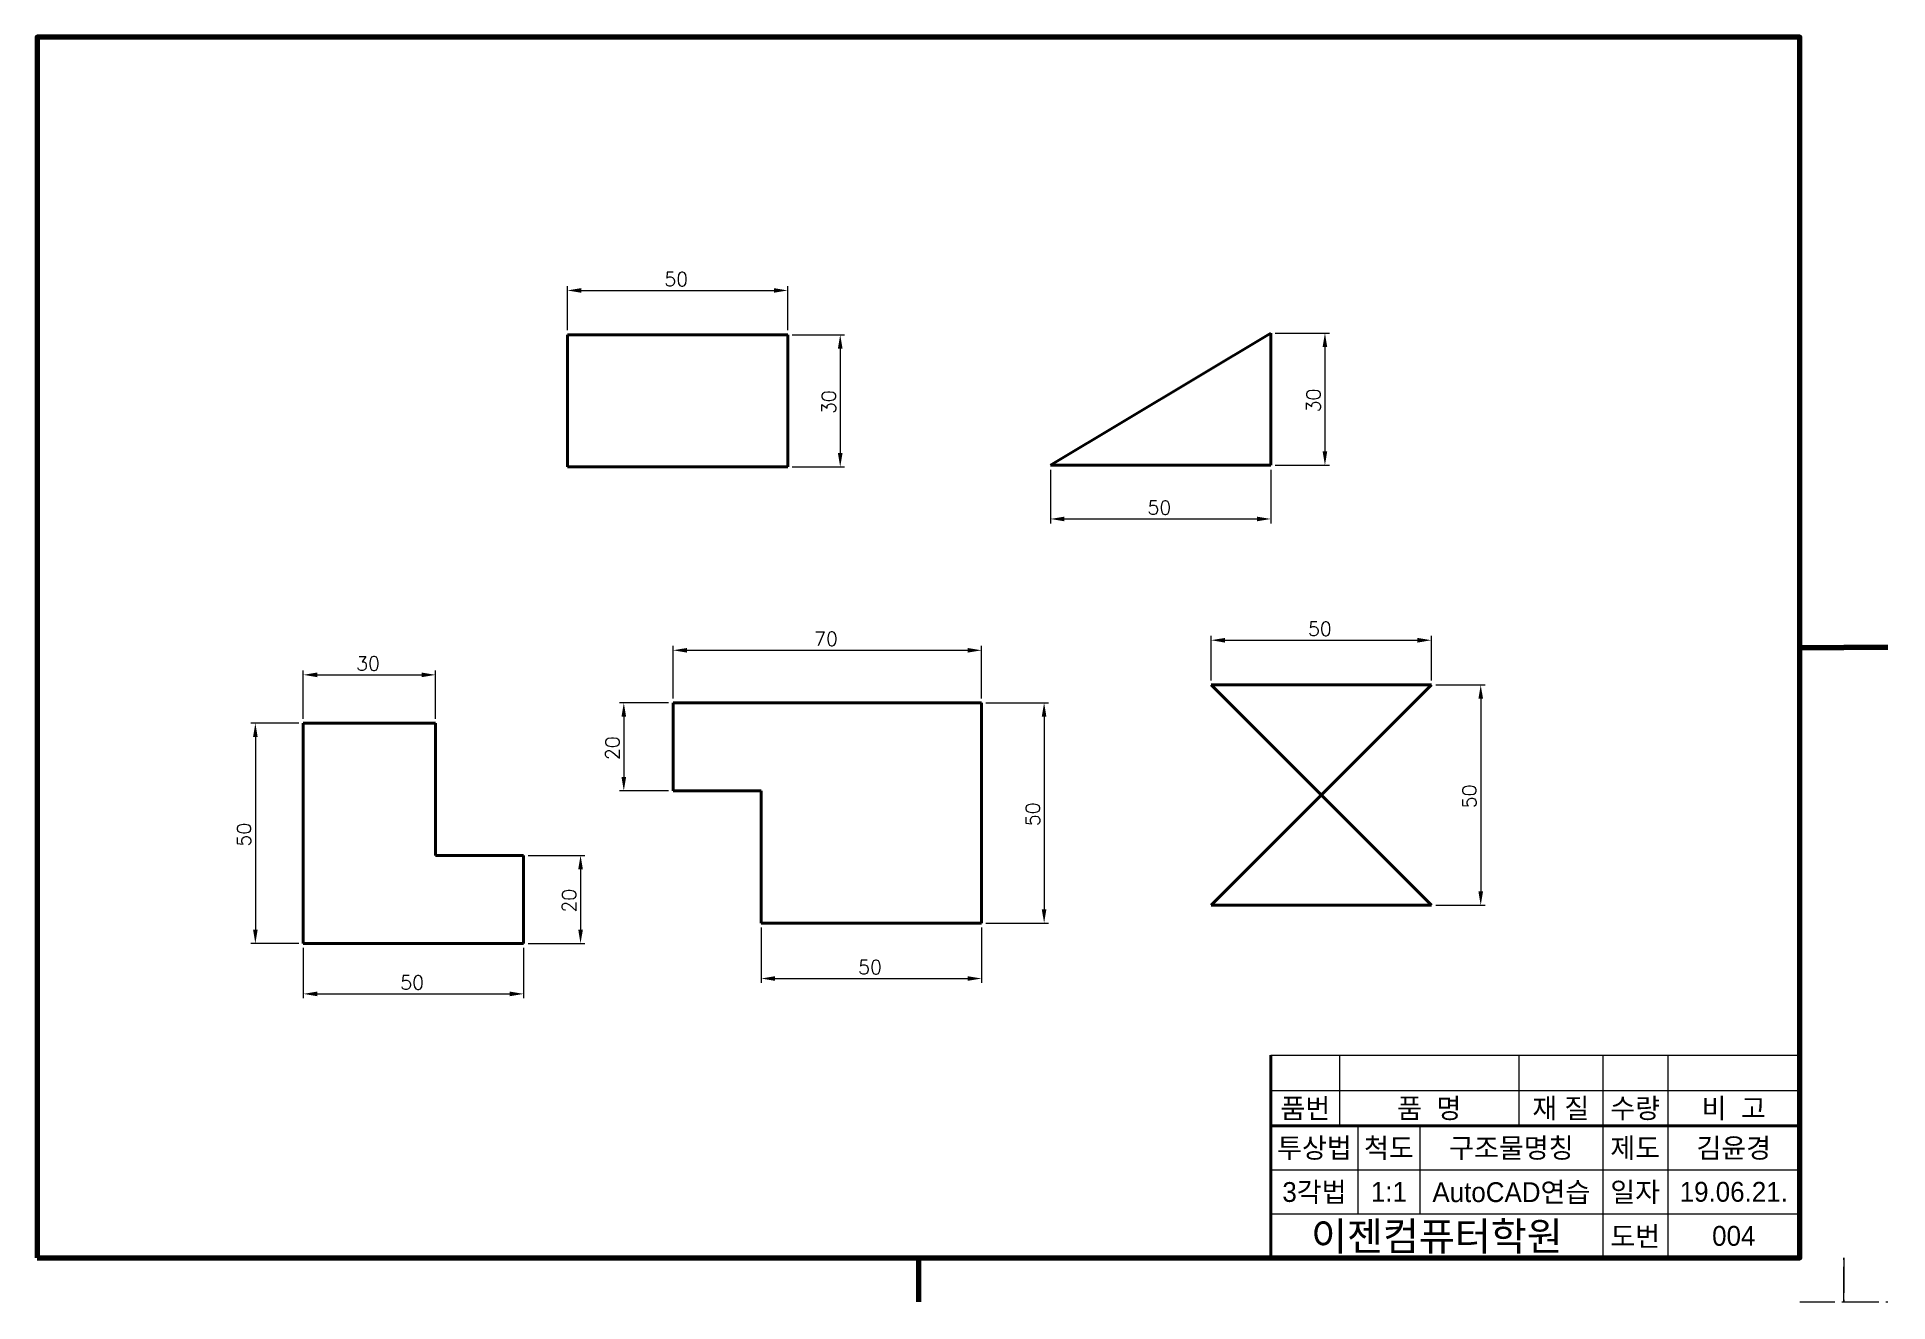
# Model space of a CAD drawing. Header units: millimetres. Extents: x 0 to 4210, y 0 to 2980.
# Drawn here: x 1270 to 1690, y 0 to 287 of the extents above; entities that cross this region are included whole.
import ezdxf
from ezdxf.enums import TextEntityAlignment as Align

# ---------------------------------------------------------------- set-up
doc = ezdxf.new("R2010")
doc.units = ezdxf.units.MM
doc.linetypes.add('PHANTOM2', pattern=[31.75, 15.875, -3.175, 3.175, -3.175, 3.175, -3.175])
for name, color, linetype, lineweight in [('가는선', 1, 'Continuous', 13), ('구분선', 1, 'PHANTOM2', 13), ('문자', 2, 'Continuous', 20), ('외곽선', 4, 'Continuous', 70), ('외형선', 3, 'Continuous', 40), ('치수선', 1, 'Continuous', 13)]:
    doc.layers.add(name, color=color, linetype=linetype, lineweight=lineweight)
doc.styles.get("Standard").update_dxf_attribs({"font": 'romans.shx'})
doc.styles.add('한글', font='')
doc.styles.get('한글').set_extended_font_data('Gulim')

msp = doc.modelspace()

# ---------------------------------------------------------------- texts
at = {"layer": '문자', "ltscale": 0.5}
for s, p in [('50', (1412.34, 230.5)), ('50', (1521.97, 178.65)), ('70', (1446.32, 148.86)), ('50', (1558.39, 151.14)), ('30', (1342.42, 143.29)), ('50', (1456.32, 74.38)), ('50', (1352.42, 70.9))]:
    msp.add_text(s, height=3.15, dxfattribs=at).set_placement(p)
for s, p in [('30', (1451.25, 201.46)), ('30', (1561.24, 201.83)), ('20', (1402.15, 122.95)), ('50', (1596.59, 112)), ('50', (1497.52, 107.95)), ('50', (1318.55, 103.33)), ('20', (1392.33, 88.33))]:
    msp.add_text(s, height=3.15, rotation=90, dxfattribs=at).set_placement(p)
at = {"layer": '문자', "ltscale": 0.5, "style": '한글'}
for s, height, p in [('품번', 4.5, (1557.79, 44)), ('품  명', 4.5, (1585.9, 44)), ('재 질', 4.5, (1615.75, 44)), ('수량', 4.5, (1632.64, 44)), ('비  고', 4.5, (1655.01, 44)), ('투상법', 4.5, (1559.86, 35)), ('척도', 4.5, (1576.76, 35)), ('구조물명칭', 4.5, (1604.54, 35)), ('제도', 4.5, (1632.64, 35)), ('김윤경', 4.5, (1655.01, 35)), ('3각법', 4.5, (1559.86, 25)), ('1:1', 4.5, (1576.76, 25)), ('AutoCAD연습', 4.5, (1604.54, 25)), ('일자', 4.5, (1632.64, 25)), ('19.06.21.', 4.5, (1655.01, 25)), ('이젠컴퓨터학원', 6.5, (1587.64, 15)), ('도번', 4.5, (1632.64, 15)), ('004', 4.5, (1655.01, 15))]:
    msp.add_text(s, height=height, dxfattribs=at).set_placement(p, align=Align.MIDDLE)

# ---------------------------------------------------------------- linework, layer by layer
at = {"layer": '가는선', "ltscale": 0.5}
for p, q in [((1550, 56), (1670, 56)), ((1565.58, 56), (1565.58, 40)), ((1606.22, 56), (1606.22, 40)), ((1625.27, 56), (1625.27, 10)), ((1640.01, 56), (1640.01, 10)), ((1550, 48), (1670, 48)), ((1569.73, 40), (1569.73, 20)), ((1583.8, 40), (1583.8, 20)), ((1550, 30), (1670, 30)), ((1550, 20), (1670, 20))]:
    msp.add_line(p, q, dxfattribs=at)
at = {"layer": '구분선', "ltscale": 0.5}
for points in [[(1670, 0), (1680, 0), (1680, 10)], [(1680, 10), (1680, 0), (1690, 0)], [(1680, 10), (1680, 0), (1690, 0)]]:
    msp.add_lwpolyline(points, dxfattribs=at)
at = {"layer": '외곽선', "ltscale": 0.5}
for p, q in [((1670, 148.5), (1680, 148.5)), ((1690, 148.5), (1680, 148.5)), ((1690, 148.5), (1680, 148.5)), ((1670, 10), (1670, 56)), ((1470, 10), (1470, 0))]:
    msp.add_line(p, q, dxfattribs=at)
msp.add_lwpolyline([(1270, 10), (1670, 10), (1670, 287), (1270, 287)], close=True, dxfattribs=at)
at = {"layer": '외형선', "ltscale": 0.5}
for p, q in [((1440.34, 219.46), (1390.34, 219.46)), ((1390.34, 219.46), (1390.34, 189.46)), ((1440.34, 189.46), (1440.34, 219.46)), ((1549.97, 219.83), (1499.97, 189.83)), ((1549.97, 189.83), (1549.97, 219.83)), ((1390.34, 189.46), (1440.34, 189.46)), ((1499.97, 189.83), (1549.97, 189.83)), ((1586.39, 90), (1536.39, 140)), ((1536.39, 140), (1586.39, 140)), ((1586.39, 140), (1536.39, 90)), ((1484.32, 135.95), (1414.32, 135.95)), ((1414.32, 135.95), (1414.32, 115.95)), ((1484.32, 85.95), (1484.32, 135.95)), ((1360.42, 131.33), (1330.42, 131.33)), ((1330.42, 131.33), (1330.42, 81.33)), ((1360.42, 101.33), (1360.42, 131.33)), ((1414.32, 115.95), (1434.32, 115.95)), ((1434.32, 115.95), (1434.32, 85.95)), ((1380.42, 101.33), (1360.42, 101.33)), ((1380.42, 81.33), (1380.42, 101.33)), ((1536.39, 90), (1586.39, 90)), ((1434.32, 85.95), (1484.32, 85.95)), ((1330.42, 81.33), (1380.42, 81.33)), ((1550, 56), (1550, 48)), ((1550, 48), (1550, 40)), ((1550, 40), (1670, 40)), ((1550, 40), (1550, 20)), ((1550, 20), (1550, 10))]:
    msp.add_line(p, q, dxfattribs=at)
at = {"layer": '치수선', "ltscale": 0.5}
for p, q in [((1390.34, 220.46), (1390.34, 230.5)), ((1393.49, 229.5), (1437.19, 229.5)), ((1440.34, 220.46), (1440.34, 230.5)), ((1441.34, 219.46), (1453.25, 219.46)), ((1550.97, 219.83), (1563.24, 219.83)), ((1452.25, 216.31), (1452.25, 192.61)), ((1562.24, 216.68), (1562.24, 192.98)), ((1441.34, 189.46), (1453.25, 189.46)), ((1550.97, 189.83), (1563.24, 189.83)), ((1499.97, 188.83), (1499.97, 176.65)), ((1549.97, 188.83), (1549.97, 176.65)), ((1503.12, 177.65), (1546.82, 177.65)), ((1414.32, 136.95), (1414.32, 148.86)), ((1417.47, 147.86), (1481.17, 147.86)), ((1484.32, 136.95), (1484.32, 148.86)), ((1536.39, 141), (1536.39, 151.14)), ((1539.54, 150.14), (1583.24, 150.14)), ((1586.39, 141), (1586.39, 151.14)), ((1330.42, 132.33), (1330.42, 143.29)), ((1360.42, 132.33), (1360.42, 143.29)), ((1333.57, 142.29), (1357.27, 142.29)), ((1587.39, 140), (1598.59, 140)), ((1413.32, 135.95), (1402.15, 135.95)), ((1485.32, 135.95), (1499.52, 135.95)), ((1597.59, 136.85), (1597.59, 93.15)), ((1329.42, 131.33), (1318.55, 131.33)), ((1403.15, 132.8), (1403.15, 119.1)), ((1498.52, 132.8), (1498.52, 89.1)), ((1319.55, 128.18), (1319.55, 84.48)), ((1413.32, 115.95), (1402.15, 115.95)), ((1381.42, 101.33), (1394.33, 101.33)), ((1393.33, 98.18), (1393.33, 84.48)), ((1587.39, 90), (1598.59, 90)), ((1434.32, 84.95), (1434.32, 72.38)), ((1484.32, 84.95), (1484.32, 72.38)), ((1485.32, 85.95), (1499.52, 85.95)), ((1329.42, 81.33), (1318.55, 81.33)), ((1330.42, 80.33), (1330.42, 68.9)), ((1380.42, 80.33), (1380.42, 68.9)), ((1381.42, 81.33), (1394.33, 81.33)), ((1437.47, 73.38), (1481.17, 73.38)), ((1333.57, 69.9), (1377.27, 69.9))]:
    msp.add_line(p, q, dxfattribs=at)
for points in [[(1393.49, 230.03), (1393.49, 228.98), (1390.34, 229.5)], [(1437.19, 230.03), (1437.19, 228.98), (1440.34, 229.5)], [(1451.73, 216.31), (1452.78, 216.31), (1452.25, 219.46)], [(1561.71, 216.68), (1562.76, 216.68), (1562.24, 219.83)], [(1451.73, 192.61), (1452.78, 192.61), (1452.25, 189.46)], [(1561.71, 192.98), (1562.76, 192.98), (1562.24, 189.83)], [(1503.12, 178.18), (1503.12, 177.13), (1499.97, 177.65)], [(1546.82, 178.18), (1546.82, 177.13), (1549.97, 177.65)], [(1417.47, 148.38), (1417.47, 147.33), (1414.32, 147.86)], [(1481.17, 148.38), (1481.17, 147.33), (1484.32, 147.86)], [(1539.54, 150.66), (1539.54, 149.61), (1536.39, 150.14)], [(1583.24, 150.66), (1583.24, 149.61), (1586.39, 150.14)], [(1333.57, 142.81), (1333.57, 141.76), (1330.42, 142.29)], [(1357.27, 142.81), (1357.27, 141.76), (1360.42, 142.29)], [(1597.07, 136.85), (1598.12, 136.85), (1597.59, 140)], [(1402.62, 132.8), (1403.67, 132.8), (1403.15, 135.95)], [(1497.99, 132.8), (1499.04, 132.8), (1498.52, 135.95)], [(1319.02, 128.18), (1320.07, 128.18), (1319.55, 131.33)], [(1402.62, 119.1), (1403.67, 119.1), (1403.15, 115.95)], [(1392.81, 98.18), (1393.86, 98.18), (1393.33, 101.33)], [(1597.07, 93.15), (1598.12, 93.15), (1597.59, 90)], [(1497.99, 89.1), (1499.04, 89.1), (1498.52, 85.95)], [(1319.02, 84.48), (1320.07, 84.48), (1319.55, 81.33)], [(1392.81, 84.48), (1393.86, 84.48), (1393.33, 81.33)], [(1437.47, 73.91), (1437.47, 72.86), (1434.32, 73.38)], [(1481.17, 73.91), (1481.17, 72.86), (1484.32, 73.38)], [(1333.57, 70.43), (1333.57, 69.38), (1330.42, 69.9)], [(1377.27, 70.43), (1377.27, 69.38), (1380.42, 69.9)]]:
    msp.add_solid(points, dxfattribs=at)

msp.set_redraw_order([(e.dxf.handle, doc.entitydb.next_handle()) for e in msp.query("TEXT MTEXT ATTDEF DIMENSION ARC_DIMENSION")])  # texts and dimensions are drawn at this point

doc.saveas('drawing.dxf')
